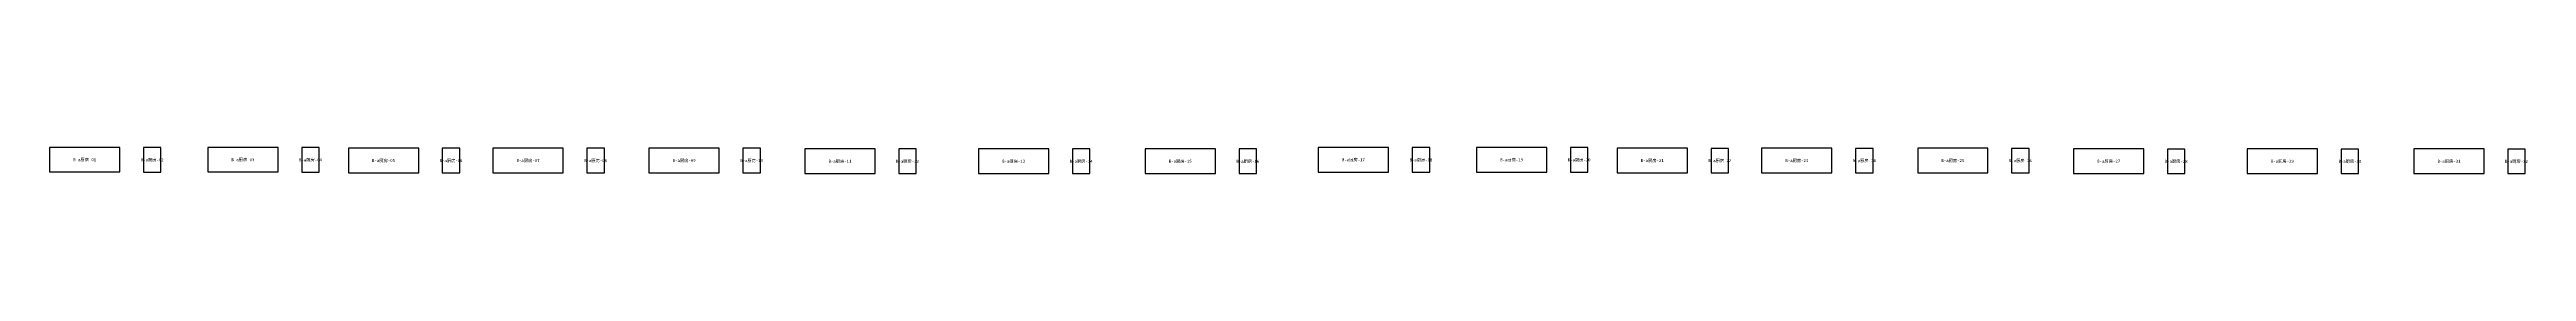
# Model space of a CAD drawing. Header units: inches. Extents: x 44145 to 132907, y -98283 to 21892.
# Drawn here: x 44476 to 109137, y 11096 to 11784 of the extents above; entities that cross this region are included whole.
import ezdxf
from ezdxf.enums import TextEntityAlignment as Align

# ---------------------------------------------------------------- set-up
doc = ezdxf.new("R2010")
doc.units = ezdxf.units.IN
doc.layers.add('NUMBERS', color=7, linetype='Continuous')
doc.layers.add('OUTER', color=7, linetype='Continuous')

msp = doc.modelspace()

# ---------------------------------------------------------------- linework, layer by layer
at = {"layer": 'OUTER'}
for points in [[(44476, 11139), (46311, 11139), (46311, 11784), (44476, 11784), (44476, 11139)], [(46927, 11136), (47385, 11136), (47385, 11781), (46927, 11781), (46927, 11136)], [(48606, 11139), (50441, 11139), (50441, 11784), (48606, 11784), (48606, 11139)], [(51058, 11136), (51515, 11136), (51515, 11781), (51058, 11781), (51058, 11136)], [(52278, 11118), (54113, 11118), (54113, 11763), (52278, 11763), (52278, 11118)], [(54729, 11115), (55187, 11115), (55187, 11760), (54729, 11760), (54729, 11115)], [(56050, 11118), (57886, 11118), (57886, 11763), (56050, 11763), (56050, 11118)], [(58502, 11115), (58959, 11115), (58959, 11760), (58502, 11760), (58502, 11115)], [(60124, 11118), (61960, 11118), (61960, 11763), (60124, 11763), (60124, 11118)], [(62576, 11115), (63033, 11115), (63033, 11760), (62576, 11760), (62576, 11115)], [(64193, 11100), (66028, 11100), (66028, 11745), (64193, 11745), (64193, 11100)], [(66645, 11097), (67102, 11097), (67102, 11742), (66645, 11742), (66645, 11097)], [(68727, 11100), (70562, 11100), (70562, 11745), (68727, 11745), (68727, 11100)], [(71178, 11097), (71635, 11097), (71635, 11742), (71178, 11742), (71178, 11097)], [(73076, 11100), (74911, 11100), (74911, 11745), (73076, 11745), (73076, 11100)], [(75528, 11097), (75985, 11097), (75985, 11742), (75528, 11742), (75528, 11097)], [(77597, 11138), (79432, 11138), (79432, 11783), (77597, 11783), (77597, 11138)], [(80048, 11135), (80505, 11135), (80505, 11779), (80048, 11779), (80048, 11135)], [(81727, 11138), (83562, 11138), (83562, 11783), (81727, 11783), (81727, 11138)], [(84179, 11135), (84636, 11135), (84636, 11779), (84179, 11779), (84179, 11135)], [(85399, 11117), (87234, 11117), (87234, 11761), (85399, 11761), (85399, 11117)], [(87850, 11114), (88308, 11114), (88308, 11758), (87850, 11758), (87850, 11114)], [(89171, 11117), (91007, 11117), (91007, 11761), (89171, 11761), (89171, 11117)], [(91623, 11114), (92080, 11114), (92080, 11758), (91623, 11758), (91623, 11114)], [(93245, 11117), (95080, 11117), (95080, 11761), (93245, 11761), (93245, 11117)], [(95697, 11114), (96154, 11114), (96154, 11758), (95697, 11758), (95697, 11114)], [(97314, 11099), (99149, 11099), (99149, 11743), (97314, 11743), (97314, 11099)], [(99765, 11096), (100223, 11096), (100223, 11740), (99765, 11740), (99765, 11096)], [(101847, 11099), (103683, 11099), (103683, 11743), (101847, 11743), (101847, 11099)], [(104299, 11096), (104756, 11096), (104756, 11740), (104299, 11740), (104299, 11096)], [(106197, 11099), (108032, 11099), (108032, 11743), (106197, 11743), (106197, 11099)], [(108649, 11096), (109106, 11096), (109106, 11740), (108649, 11740), (108649, 11096)]]:
    msp.add_lwpolyline(points, dxfattribs=at)

# ---------------------------------------------------------------- texts
at = {"layer": 'NUMBERS'}
for s, height, p in [('B-a厨房-01', 80, (45393, 11462)), ('B-a厨房-02', 79.4, (47156, 11458)), ('B-a厨房-03', 80, (49524, 11462)), ('B-a厨房-04', 79.4, (51286, 11458)), ('B-a厨房-05', 80, (53195, 11440)), ('B-a厨房-06', 79.4, (54958, 11437)), ('B-a厨房-07', 80, (56968, 11440)), ('B-a厨房-08', 79.4, (58731, 11437)), ('B-a厨房-09', 80, (61042, 11440)), ('B-a厨房-10', 79.4, (62805, 11437)), ('B-a厨房-11', 80, (65110, 11422)), ('B-a厨房-12', 79.4, (66873, 11419)), ('B-a厨房-13', 80, (69644, 11422)), ('B-a厨房-14', 79.4, (71407, 11419)), ('B-a厨房-15', 80, (73994, 11422)), ('B-a厨房-16', 79.4, (75756, 11419)), ('B-a厨房-17', 80, (78514, 11460)), ('B-a厨房-18', 79.4, (80277, 11457)), ('B-a厨房-19', 80, (82645, 11460)), ('B-a厨房-20', 79.4, (84407, 11457)), ('B-a厨房-21', 80, (86316, 11439)), ('B-a厨房-22', 79.4, (88079, 11436)), ('B-a厨房-23', 80, (90089, 11439)), ('B-a厨房-24', 79.4, (91852, 11436)), ('B-a厨房-25', 80, (94163, 11439)), ('B-a厨房-26', 79.4, (95926, 11436)), ('B-a厨房-27', 80, (98231, 11421)), ('B-a厨房-28', 79.4, (99994, 11418)), ('B-a厨房-29', 80, (102765, 11421)), ('B-a厨房-30', 79.4, (104528, 11418)), ('B-a厨房-31', 80, (107115, 11421)), ('B-a厨房-32', 79.4, (108877, 11418))]:
    msp.add_text(s, height=height, dxfattribs=at).set_placement(p, align=Align.MIDDLE_CENTER)

doc.saveas('drawing.dxf')
